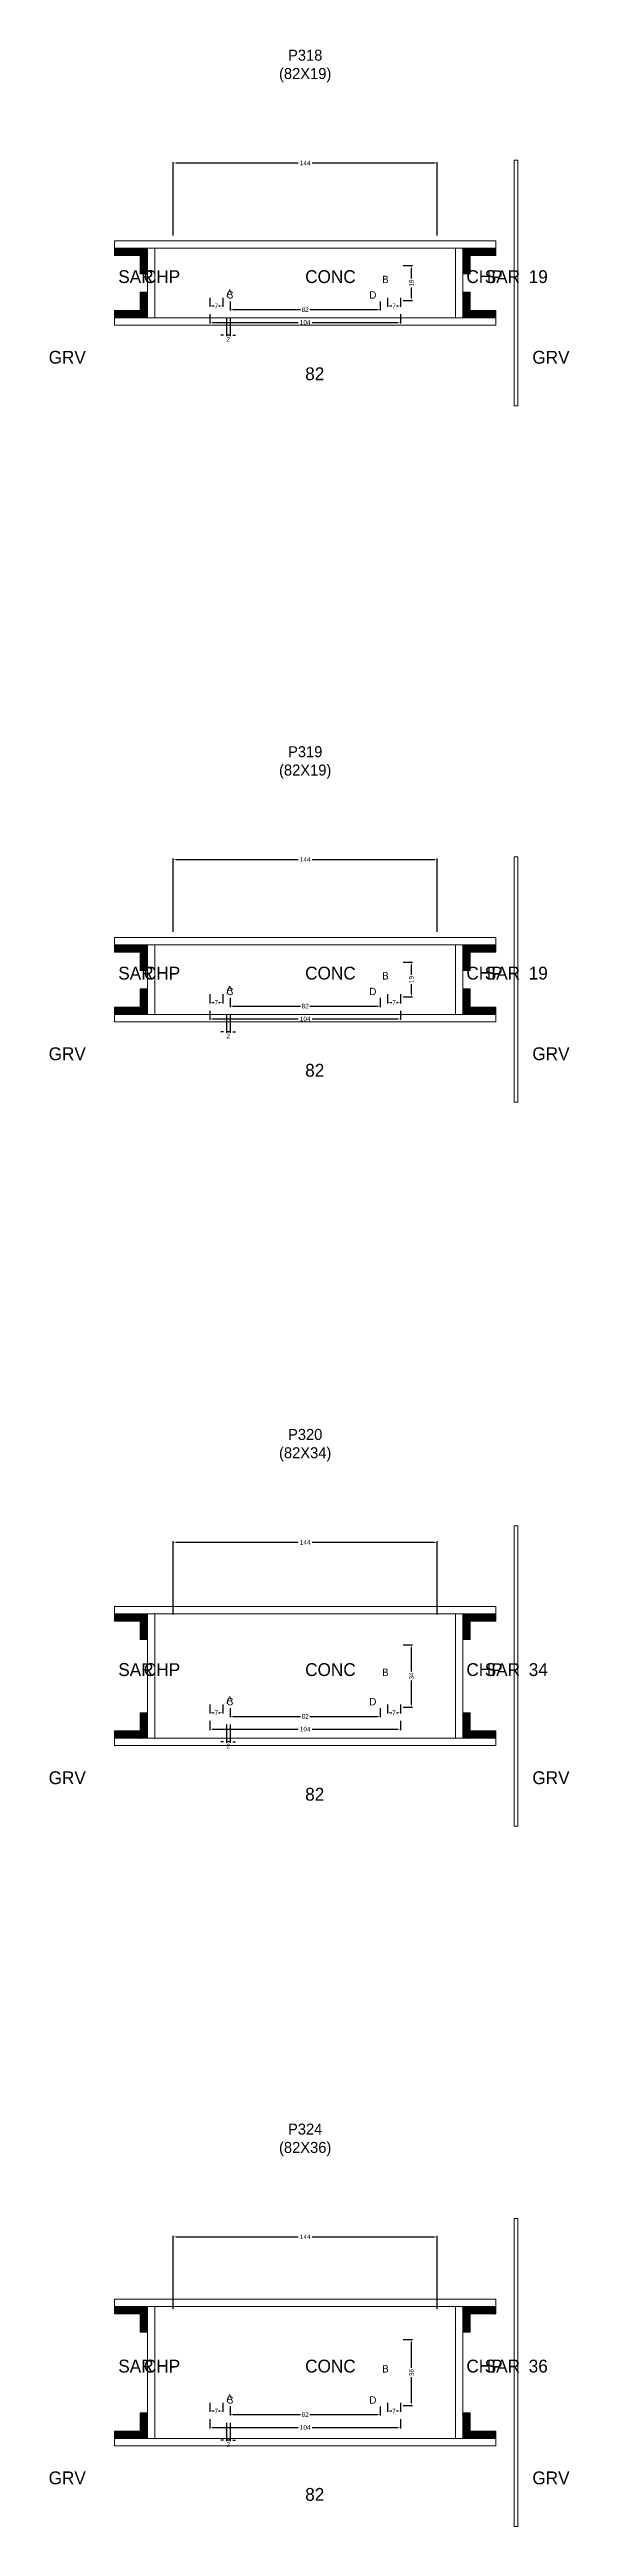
# Model space of a CAD drawing. Header units: centimetres. Extents: x -12000 to 4089, y -6086 to 2114.
# Drawn here: x -140 to 144, y -2604 to -1253 of the extents above; entities that cross this region are included whole.
import ezdxf

# ---------------------------------------------------------------- set-up
doc = ezdxf.new("R2010")
doc.units = ezdxf.units.CM
for name, color, linetype in [('COTA', 241, 'Continuous'), ('Hachura', 251, 'Continuous'), ('NOMENCLATURA', 7, 'Continuous'), ('SARRAFO', 251, 'Continuous'), ('Texto Seção', 7, 'Continuous')]:
    doc.layers.add(name, color=color, linetype=linetype)
doc.dimstyles.new('cotax2', dxfattribs={"dimtxt": 2.5, "dimasz": 1.5, "dimexe": 0.5, "dimexo": 0.5, "dimgap": 0.5, "dimtad": 1, "dimcen": 2.5, "dimazin": 3, "dimtfac": 1, "dimtmove": 0, "dimatfit": 3})

msp = doc.modelspace()

# ---------------------------------------------------------------- texts
at = {"layer": 'NOMENCLATURA'}
for s, p in [('B', (42, -1380)), ('A', (-43, -1387.5)), ('C', (-43, -1388.5)), ('D', (35, -1388.5)), ('B', (42, -1760)), ('A', (-43, -1767.5)), ('C', (-43, -1768.5)), ('D', (35, -1768.5)), ('B', (42, -2140)), ('A', (-43, -2155)), ('C', (-43, -2156)), ('D', (35, -2156)), ('B', (42, -2520)), ('A', (-43, -2536)), ('C', (-43, -2537)), ('D', (35, -2537))]:
    msp.add_text(s, height=4, dxfattribs=at).set_placement(p)
at = {"layer": 'NOMENCLATURA', "char_height": 6, "attachment_point": 8}
for s, insert in [('P318\\P(82X19)', (0, -1270.5)), ('P319\\P(82X19)', (0, -1650.5)), ('P320\\P(82X34)', (0, -2023)), ('P324\\P(82X36)', (0, -2402))]:
    msp.add_mtext(s, dxfattribs=dict(at, insert=insert))
at = {"layer": 'Texto Seção'}
for s, p in [('SAR', (-102, -1380)), ('CHP', (-88, -1380)), ('CONC', (0, -1380)), ('CHP', (88, -1380)), ('SAR', (98, -1380)), ('19', (122, -1380)), ('GRV', (-140, -1424)), ('GRV', (124, -1424)), ('82', (0, -1433)), ('SAR', (-102, -1760)), ('CHP', (-88, -1760)), ('CONC', (0, -1760)), ('CHP', (88, -1760)), ('SAR', (98, -1760)), ('19', (122, -1760)), ('GRV', (-140, -1804)), ('GRV', (124, -1804)), ('82', (0, -1813)), ('SAR', (-102, -2140)), ('CHP', (-88, -2140)), ('CONC', (0, -2140)), ('CHP', (88, -2140)), ('SAR', (98, -2140)), ('34', (122, -2140)), ('GRV', (-140, -2199)), ('82', (0, -2208)), ('GRV', (124, -2199)), ('SAR', (-102, -2520)), ('CHP', (-88, -2520)), ('CONC', (0, -2520)), ('CHP', (88, -2520)), ('SAR', (98, -2520)), ('36', (122, -2520)), ('GRV', (-140, -2581)), ('GRV', (124, -2581)), ('82', (0, -2590))]:
    msp.add_text(s, height=7, dxfattribs=at).set_placement(p)

# ---------------------------------------------------------------- blocks, each defined once
blk = doc.blocks.new('_CLOSEDFILLED')
at = {"color": 0, "linetype": 'BYBLOCK'}
blk.add_solid([(-1, 0.16), (0, 0), (-1, -0.16)], dxfattribs=at)
blk = doc.blocks.new('*D196')
for p, q in [((-52, -2545.5), (-52, -2550.5)), ((-50.5, -2550), (-3.75, -2550)), ((3.75, -2550), (50.5, -2550)), ((52, -2545.5), (52, -2550.5))]:
    blk.add_line(p, q)
at = {"layer": 'Defpoints'}
for p in [(-52, -2545), (-52, -2550), (52, -2545)]:
    blk.add_point(p, dxfattribs=at)
at = {"layer": 'COTA', "xscale": 1.5, "yscale": 1.5, "rotation": 180}
blk.add_blockref('_CLOSEDFILLED', (-52, -2550), dxfattribs=at)
at = {"layer": 'COTA', "xscale": 1.5, "yscale": 1.5}
blk.add_blockref('_CLOSEDFILLED', (52, -2550), dxfattribs=at)
at = {"layer": 'COTA', "insert": (0, -2550), "char_height": 2.5, "attachment_point": 5}
blk.add_mtext('104', dxfattribs=at)
blk = doc.blocks.new('*D197')
for p, q in [((-41, -2538.5), (-41, -2543.5)), ((41, -2538.5), (41, -2543.5)), ((-39.5, -2543), (-2.5, -2543)), ((2.5, -2543), (39.5, -2543))]:
    blk.add_line(p, q)
at = {"layer": 'Defpoints'}
for p in [(-41, -2538), (41, -2538), (-41, -2543)]:
    blk.add_point(p, dxfattribs=at)
at = {"layer": 'COTA', "xscale": 1.5, "yscale": 1.5, "rotation": 180}
blk.add_blockref('_CLOSEDFILLED', (-41, -2543), dxfattribs=at)
at = {"layer": 'COTA', "xscale": 1.5, "yscale": 1.5}
blk.add_blockref('_CLOSEDFILLED', (41, -2543), dxfattribs=at)
at = {"layer": 'COTA', "insert": (0, -2543), "char_height": 2.5, "attachment_point": 5}
blk.add_mtext('82', dxfattribs=at)
blk = doc.blocks.new('*D198')
for p, q in [((53.5, -2502), (58.5, -2502)), ((58, -2517.5), (58, -2503.5)), ((58, -2536.5), (58, -2522.5)), ((53.5, -2538), (58.5, -2538))]:
    blk.add_line(p, q)
at = {"layer": 'Defpoints'}
for p in [(53, -2502), (53, -2538), (58, -2538)]:
    blk.add_point(p, dxfattribs=at)
at = {"layer": 'COTA', "xscale": 1.5, "yscale": 1.5}
for p, rotation in [((58, -2502), 90), ((58, -2538), 270)]:
    blk.add_blockref('_CLOSEDFILLED', p, dxfattribs=dict(at, rotation=rotation))
at = {"layer": 'COTA', "insert": (58, -2520), "char_height": 2.5, "attachment_point": 5, "rotation": 90}
blk.add_mtext('36', dxfattribs=at)
blk = doc.blocks.new('*D199')
for p, q in [((-52, -2536.5), (-52, -2541.5)), ((-45, -2536.5), (-45, -2541.5)), ((-50.5, -2541), (-49.75, -2541)), ((-47.25, -2541), (-46.5, -2541))]:
    blk.add_line(p, q)
at = {"layer": 'Defpoints'}
for p in [(-52, -2536), (-45, -2536), (-52, -2541)]:
    blk.add_point(p, dxfattribs=at)
at = {"layer": 'COTA', "xscale": 1.5, "yscale": 1.5, "rotation": 180}
blk.add_blockref('_CLOSEDFILLED', (-52, -2541), dxfattribs=at)
at = {"layer": 'COTA', "xscale": 1.5, "yscale": 1.5}
blk.add_blockref('_CLOSEDFILLED', (-45, -2541), dxfattribs=at)
at = {"layer": 'COTA', "insert": (-48.5, -2541), "char_height": 2.5, "attachment_point": 5}
blk.add_mtext('7', dxfattribs=at)
blk = doc.blocks.new('*D200')
for p, q in [((45, -2536.5), (45, -2541.5)), ((52, -2536.5), (52, -2541.5)), ((46.5, -2541), (47.25, -2541)), ((49.75, -2541), (50.5, -2541))]:
    blk.add_line(p, q)
at = {"layer": 'Defpoints'}
for p in [(45, -2536), (52, -2536), (45, -2541)]:
    blk.add_point(p, dxfattribs=at)
at = {"layer": 'COTA', "xscale": 1.5, "yscale": 1.5, "rotation": 180}
blk.add_blockref('_CLOSEDFILLED', (45, -2541), dxfattribs=at)
at = {"layer": 'COTA', "xscale": 1.5, "yscale": 1.5}
blk.add_blockref('_CLOSEDFILLED', (52, -2541), dxfattribs=at)
at = {"layer": 'COTA', "insert": (48.5, -2541), "char_height": 2.5, "attachment_point": 5}
blk.add_mtext('7', dxfattribs=at)
blk = doc.blocks.new('*D201')
for p, q in [((-72, -2485.5), (-72, -2445.5)), ((-70.5, -2446), (-3.75, -2446)), ((3.75, -2446), (70.5, -2446)), ((72, -2485.5), (72, -2445.5))]:
    blk.add_line(p, q)
at = {"layer": 'Defpoints'}
for p in [(-72, -2446), (-72, -2486), (72, -2486)]:
    blk.add_point(p, dxfattribs=at)
at = {"layer": 'COTA', "xscale": 1.5, "yscale": 1.5, "rotation": 180}
blk.add_blockref('_CLOSEDFILLED', (-72, -2446), dxfattribs=at)
at = {"layer": 'COTA', "xscale": 1.5, "yscale": 1.5}
blk.add_blockref('_CLOSEDFILLED', (72, -2446), dxfattribs=at)
at = {"layer": 'COTA', "insert": (0, -2446), "char_height": 2.5, "attachment_point": 5}
blk.add_mtext('144', dxfattribs=at)
blk = doc.blocks.new('*D170')
for p, q in [((-52, -2164.5), (-52, -2169.5)), ((-50.5, -2169), (-3.75, -2169)), ((3.75, -2169), (50.5, -2169)), ((52, -2164.5), (52, -2169.5))]:
    blk.add_line(p, q)
at = {"layer": 'Defpoints'}
for p in [(-52, -2164), (-52, -2169), (52, -2164)]:
    blk.add_point(p, dxfattribs=at)
at = {"layer": 'COTA', "xscale": 1.5, "yscale": 1.5, "rotation": 180}
blk.add_blockref('_CLOSEDFILLED', (-52, -2169), dxfattribs=at)
at = {"layer": 'COTA', "xscale": 1.5, "yscale": 1.5}
blk.add_blockref('_CLOSEDFILLED', (52, -2169), dxfattribs=at)
at = {"layer": 'COTA', "insert": (0, -2169), "char_height": 2.5, "attachment_point": 5}
blk.add_mtext('104', dxfattribs=at)
blk = doc.blocks.new('*D171')
for p, q in [((-41, -2157.5), (-41, -2162.5)), ((-39.5, -2162), (-2.5, -2162)), ((2.5, -2162), (39.5, -2162)), ((41, -2157.5), (41, -2162.5))]:
    blk.add_line(p, q)
at = {"layer": 'Defpoints'}
for p in [(-41, -2157), (-41, -2162), (41, -2157)]:
    blk.add_point(p, dxfattribs=at)
at = {"layer": 'COTA', "xscale": 1.5, "yscale": 1.5, "rotation": 180}
blk.add_blockref('_CLOSEDFILLED', (-41, -2162), dxfattribs=at)
at = {"layer": 'COTA', "xscale": 1.5, "yscale": 1.5}
blk.add_blockref('_CLOSEDFILLED', (41, -2162), dxfattribs=at)
at = {"layer": 'COTA', "insert": (0, -2162), "char_height": 2.5, "attachment_point": 5}
blk.add_mtext('82', dxfattribs=at)
blk = doc.blocks.new('*D172')
for p, q in [((53.5, -2123), (58.5, -2123)), ((58, -2137.5), (58, -2124.5)), ((58, -2155.5), (58, -2142.5)), ((53.5, -2157), (58.5, -2157))]:
    blk.add_line(p, q)
at = {"layer": 'Defpoints'}
for p in [(53, -2123), (53, -2157), (58, -2157)]:
    blk.add_point(p, dxfattribs=at)
at = {"layer": 'COTA', "xscale": 1.5, "yscale": 1.5}
for p, rotation in [((58, -2123), 90), ((58, -2157), 270)]:
    blk.add_blockref('_CLOSEDFILLED', p, dxfattribs=dict(at, rotation=rotation))
at = {"layer": 'COTA', "insert": (58, -2140), "char_height": 2.5, "attachment_point": 5, "rotation": 90}
blk.add_mtext('34', dxfattribs=at)
blk = doc.blocks.new('*D173')
for p, q in [((-52, -2155.5), (-52, -2160.5)), ((-50.5, -2160), (-49.75, -2160)), ((-47.25, -2160), (-46.5, -2160)), ((-45, -2155.5), (-45, -2160.5))]:
    blk.add_line(p, q)
at = {"layer": 'Defpoints'}
for p in [(-52, -2155), (-52, -2160), (-45, -2155)]:
    blk.add_point(p, dxfattribs=at)
at = {"layer": 'COTA', "xscale": 1.5, "yscale": 1.5, "rotation": 180}
blk.add_blockref('_CLOSEDFILLED', (-52, -2160), dxfattribs=at)
at = {"layer": 'COTA', "xscale": 1.5, "yscale": 1.5}
blk.add_blockref('_CLOSEDFILLED', (-45, -2160), dxfattribs=at)
at = {"layer": 'COTA', "insert": (-48.5, -2160), "char_height": 2.5, "attachment_point": 5}
blk.add_mtext('7', dxfattribs=at)
blk = doc.blocks.new('*D174')
for p, q in [((45, -2155.5), (45, -2160.5)), ((46.5, -2160), (47.25, -2160)), ((49.75, -2160), (50.5, -2160)), ((52, -2155.5), (52, -2160.5))]:
    blk.add_line(p, q)
at = {"layer": 'Defpoints'}
for p in [(45, -2155), (45, -2160), (52, -2155)]:
    blk.add_point(p, dxfattribs=at)
at = {"layer": 'COTA', "xscale": 1.5, "yscale": 1.5, "rotation": 180}
blk.add_blockref('_CLOSEDFILLED', (45, -2160), dxfattribs=at)
at = {"layer": 'COTA', "xscale": 1.5, "yscale": 1.5}
blk.add_blockref('_CLOSEDFILLED', (52, -2160), dxfattribs=at)
at = {"layer": 'COTA', "insert": (48.5, -2160), "char_height": 2.5, "attachment_point": 5}
blk.add_mtext('7', dxfattribs=at)
blk = doc.blocks.new('*D175')
for p, q in [((-72, -2106.5), (-72, -2066.5)), ((-70.5, -2067), (-3.75, -2067)), ((3.75, -2067), (70.5, -2067)), ((72, -2106.5), (72, -2066.5))]:
    blk.add_line(p, q)
at = {"layer": 'Defpoints'}
for p in [(-72, -2067), (-72, -2107), (72, -2107)]:
    blk.add_point(p, dxfattribs=at)
at = {"layer": 'COTA', "xscale": 1.5, "yscale": 1.5, "rotation": 180}
blk.add_blockref('_CLOSEDFILLED', (-72, -2067), dxfattribs=at)
at = {"layer": 'COTA', "xscale": 1.5, "yscale": 1.5}
blk.add_blockref('_CLOSEDFILLED', (72, -2067), dxfattribs=at)
at = {"layer": 'COTA', "insert": (0, -2067), "char_height": 2.5, "attachment_point": 5}
blk.add_mtext('144', dxfattribs=at)
blk = doc.blocks.new('*D144')
for p, q in [((-52, -1777), (-52, -1782)), ((-50.5, -1781.5), (-3.75, -1781.5)), ((3.75, -1781.5), (50.5, -1781.5)), ((52, -1777), (52, -1782))]:
    blk.add_line(p, q)
at = {"layer": 'Defpoints'}
for p in [(-52, -1776.5), (-52, -1781.5), (52, -1776.5)]:
    blk.add_point(p, dxfattribs=at)
at = {"layer": 'COTA', "xscale": 1.5, "yscale": 1.5, "rotation": 180}
blk.add_blockref('_CLOSEDFILLED', (-52, -1781.5), dxfattribs=at)
at = {"layer": 'COTA', "xscale": 1.5, "yscale": 1.5}
blk.add_blockref('_CLOSEDFILLED', (52, -1781.5), dxfattribs=at)
at = {"layer": 'COTA', "insert": (0, -1781.5), "char_height": 2.5, "attachment_point": 5}
blk.add_mtext('104', dxfattribs=at)
blk = doc.blocks.new('*D145')
for p, q in [((-41, -1770), (-41, -1775)), ((41, -1770), (41, -1775)), ((-39.5, -1774.5), (-2.5, -1774.5)), ((2.5, -1774.5), (39.5, -1774.5))]:
    blk.add_line(p, q)
at = {"layer": 'Defpoints'}
for p in [(-41, -1769.5), (41, -1769.5), (-41, -1774.5)]:
    blk.add_point(p, dxfattribs=at)
at = {"layer": 'COTA', "xscale": 1.5, "yscale": 1.5, "rotation": 180}
blk.add_blockref('_CLOSEDFILLED', (-41, -1774.5), dxfattribs=at)
at = {"layer": 'COTA', "xscale": 1.5, "yscale": 1.5}
blk.add_blockref('_CLOSEDFILLED', (41, -1774.5), dxfattribs=at)
at = {"layer": 'COTA', "insert": (0, -1774.5), "char_height": 2.5, "attachment_point": 5}
blk.add_mtext('82', dxfattribs=at)
blk = doc.blocks.new('*D146')
for p, q in [((53.5, -1750.5), (58.5, -1750.5)), ((58, -1757.5), (58, -1752)), ((53.5, -1769.5), (58.5, -1769.5)), ((58, -1768), (58, -1762.5))]:
    blk.add_line(p, q)
at = {"layer": 'Defpoints'}
for p in [(53, -1750.5), (53, -1769.5), (58, -1769.5)]:
    blk.add_point(p, dxfattribs=at)
at = {"layer": 'COTA', "xscale": 1.5, "yscale": 1.5}
for p, rotation in [((58, -1750.5), 90), ((58, -1769.5), 270)]:
    blk.add_blockref('_CLOSEDFILLED', p, dxfattribs=dict(at, rotation=rotation))
at = {"layer": 'COTA', "insert": (58, -1760), "char_height": 2.5, "attachment_point": 5, "rotation": 90}
blk.add_mtext('19', dxfattribs=at)
blk = doc.blocks.new('*D147')
for p, q in [((-52, -1768), (-52, -1773)), ((-45, -1768), (-45, -1773)), ((-50.5, -1772.5), (-49.75, -1772.5)), ((-47.25, -1772.5), (-46.5, -1772.5))]:
    blk.add_line(p, q)
at = {"layer": 'Defpoints'}
for p in [(-52, -1767.5), (-45, -1767.5), (-52, -1772.5)]:
    blk.add_point(p, dxfattribs=at)
at = {"layer": 'COTA', "xscale": 1.5, "yscale": 1.5, "rotation": 180}
blk.add_blockref('_CLOSEDFILLED', (-52, -1772.5), dxfattribs=at)
at = {"layer": 'COTA', "xscale": 1.5, "yscale": 1.5}
blk.add_blockref('_CLOSEDFILLED', (-45, -1772.5), dxfattribs=at)
at = {"layer": 'COTA', "insert": (-48.5, -1772.5), "char_height": 2.5, "attachment_point": 5}
blk.add_mtext('7', dxfattribs=at)
blk = doc.blocks.new('*D148')
for p, q in [((45, -1768), (45, -1773)), ((52, -1768), (52, -1773)), ((46.5, -1772.5), (47.25, -1772.5)), ((49.75, -1772.5), (50.5, -1772.5))]:
    blk.add_line(p, q)
at = {"layer": 'Defpoints'}
for p in [(45, -1767.5), (52, -1767.5), (45, -1772.5)]:
    blk.add_point(p, dxfattribs=at)
at = {"layer": 'COTA', "xscale": 1.5, "yscale": 1.5, "rotation": 180}
blk.add_blockref('_CLOSEDFILLED', (45, -1772.5), dxfattribs=at)
at = {"layer": 'COTA', "xscale": 1.5, "yscale": 1.5}
blk.add_blockref('_CLOSEDFILLED', (52, -1772.5), dxfattribs=at)
at = {"layer": 'COTA', "insert": (48.5, -1772.5), "char_height": 2.5, "attachment_point": 5}
blk.add_mtext('7', dxfattribs=at)
blk = doc.blocks.new('*D149')
for p, q in [((-72, -1734), (-72, -1694)), ((-70.5, -1694.5), (-3.75, -1694.5)), ((3.75, -1694.5), (70.5, -1694.5)), ((72, -1734), (72, -1694))]:
    blk.add_line(p, q)
at = {"layer": 'Defpoints'}
for p in [(-72, -1694.5), (-72, -1734.5), (72, -1734.5)]:
    blk.add_point(p, dxfattribs=at)
at = {"layer": 'COTA', "xscale": 1.5, "yscale": 1.5, "rotation": 180}
blk.add_blockref('_CLOSEDFILLED', (-72, -1694.5), dxfattribs=at)
at = {"layer": 'COTA', "xscale": 1.5, "yscale": 1.5}
blk.add_blockref('_CLOSEDFILLED', (72, -1694.5), dxfattribs=at)
at = {"layer": 'COTA', "insert": (0, -1694.5), "char_height": 2.5, "attachment_point": 5}
blk.add_mtext('144', dxfattribs=at)
blk = doc.blocks.new('*D118')
for p, q in [((-52, -1397), (-52, -1402)), ((-50.5, -1401.5), (-3.75, -1401.5)), ((3.75, -1401.5), (50.5, -1401.5)), ((52, -1397), (52, -1402))]:
    blk.add_line(p, q)
at = {"layer": 'Defpoints'}
for p in [(-52, -1396.5), (-52, -1401.5), (52, -1396.5)]:
    blk.add_point(p, dxfattribs=at)
at = {"layer": 'COTA', "xscale": 1.5, "yscale": 1.5, "rotation": 180}
blk.add_blockref('_CLOSEDFILLED', (-52, -1401.5), dxfattribs=at)
at = {"layer": 'COTA', "xscale": 1.5, "yscale": 1.5}
blk.add_blockref('_CLOSEDFILLED', (52, -1401.5), dxfattribs=at)
at = {"layer": 'COTA', "insert": (0, -1401.5), "char_height": 2.5, "attachment_point": 5}
blk.add_mtext('104', dxfattribs=at)
blk = doc.blocks.new('*D119')
for p, q in [((-41, -1390), (-41, -1395)), ((41, -1390), (41, -1395)), ((-39.5, -1394.5), (-2.5, -1394.5)), ((2.5, -1394.5), (39.5, -1394.5))]:
    blk.add_line(p, q)
at = {"layer": 'Defpoints'}
for p in [(-41, -1389.5), (41, -1389.5), (-41, -1394.5)]:
    blk.add_point(p, dxfattribs=at)
at = {"layer": 'COTA', "xscale": 1.5, "yscale": 1.5, "rotation": 180}
blk.add_blockref('_CLOSEDFILLED', (-41, -1394.5), dxfattribs=at)
at = {"layer": 'COTA', "xscale": 1.5, "yscale": 1.5}
blk.add_blockref('_CLOSEDFILLED', (41, -1394.5), dxfattribs=at)
at = {"layer": 'COTA', "insert": (0, -1394.5), "char_height": 2.5, "attachment_point": 5}
blk.add_mtext('82', dxfattribs=at)
blk = doc.blocks.new('*D120')
for p, q in [((53.5, -1370.5), (58.5, -1370.5)), ((58, -1377.5), (58, -1372)), ((53.5, -1389.5), (58.5, -1389.5)), ((58, -1388), (58, -1382.5))]:
    blk.add_line(p, q)
at = {"layer": 'Defpoints'}
for p in [(53, -1370.5), (53, -1389.5), (58, -1389.5)]:
    blk.add_point(p, dxfattribs=at)
at = {"layer": 'COTA', "xscale": 1.5, "yscale": 1.5}
for p, rotation in [((58, -1370.5), 90), ((58, -1389.5), 270)]:
    blk.add_blockref('_CLOSEDFILLED', p, dxfattribs=dict(at, rotation=rotation))
at = {"layer": 'COTA', "insert": (58, -1380), "char_height": 2.5, "attachment_point": 5, "rotation": 90}
blk.add_mtext('19', dxfattribs=at)
blk = doc.blocks.new('*D121')
for p, q in [((-52, -1388), (-52, -1393)), ((-45, -1388), (-45, -1393)), ((-50.5, -1392.5), (-49.75, -1392.5)), ((-47.25, -1392.5), (-46.5, -1392.5))]:
    blk.add_line(p, q)
at = {"layer": 'Defpoints'}
for p in [(-52, -1387.5), (-45, -1387.5), (-52, -1392.5)]:
    blk.add_point(p, dxfattribs=at)
at = {"layer": 'COTA', "xscale": 1.5, "yscale": 1.5, "rotation": 180}
blk.add_blockref('_CLOSEDFILLED', (-52, -1392.5), dxfattribs=at)
at = {"layer": 'COTA', "xscale": 1.5, "yscale": 1.5}
blk.add_blockref('_CLOSEDFILLED', (-45, -1392.5), dxfattribs=at)
at = {"layer": 'COTA', "insert": (-48.5, -1392.5), "char_height": 2.5, "attachment_point": 5}
blk.add_mtext('7', dxfattribs=at)
blk = doc.blocks.new('*D122')
for p, q in [((45, -1388), (45, -1393)), ((52, -1388), (52, -1393)), ((46.5, -1392.5), (47.25, -1392.5)), ((49.75, -1392.5), (50.5, -1392.5))]:
    blk.add_line(p, q)
at = {"layer": 'Defpoints'}
for p in [(45, -1387.5), (52, -1387.5), (45, -1392.5)]:
    blk.add_point(p, dxfattribs=at)
at = {"layer": 'COTA', "xscale": 1.5, "yscale": 1.5, "rotation": 180}
blk.add_blockref('_CLOSEDFILLED', (45, -1392.5), dxfattribs=at)
at = {"layer": 'COTA', "xscale": 1.5, "yscale": 1.5}
blk.add_blockref('_CLOSEDFILLED', (52, -1392.5), dxfattribs=at)
at = {"layer": 'COTA', "insert": (48.5, -1392.5), "char_height": 2.5, "attachment_point": 5}
blk.add_mtext('7', dxfattribs=at)
blk = doc.blocks.new('*D123')
for p, q in [((-72, -1354), (-72, -1314)), ((-70.5, -1314.5), (-3.75, -1314.5)), ((3.75, -1314.5), (70.5, -1314.5)), ((72, -1354), (72, -1314))]:
    blk.add_line(p, q)
at = {"layer": 'Defpoints'}
for p in [(-72, -1314.5), (-72, -1354.5), (72, -1354.5)]:
    blk.add_point(p, dxfattribs=at)
at = {"layer": 'COTA', "xscale": 1.5, "yscale": 1.5, "rotation": 180}
blk.add_blockref('_CLOSEDFILLED', (-72, -1314.5), dxfattribs=at)
at = {"layer": 'COTA', "xscale": 1.5, "yscale": 1.5}
blk.add_blockref('_CLOSEDFILLED', (72, -1314.5), dxfattribs=at)
at = {"layer": 'COTA', "insert": (0, -1314.5), "char_height": 2.5, "attachment_point": 5}
blk.add_mtext('144', dxfattribs=at)

# ---------------------------------------------------------------- dimensions: what is measured, and where the dimension line sits
at = {"layer": 'COTA'}
for base, p1, p2, picture, middle in [((-72, -1314.5), (-72, -1354.5), (72, -1354.5), '*D123', (0, -1314.5)), ((-52, -1392.5), (-52, -1387.5), (-45, -1387.5), '*D121', (-48.5, -1392.5)), ((-41, -1394.5), (-41, -1389.5), (41, -1389.5), '*D119', (0, -1394.5)), ((45, -1392.5), (45, -1387.5), (52, -1387.5), '*D122', (48.5, -1392.5)), ((-52, -1401.5), (-52, -1396.5), (52, -1396.5), '*D118', (0, -1401.5)), ((-72, -1694.5), (-72, -1734.5), (72, -1734.5), '*D149', (0, -1694.5)), ((-52, -1772.5), (-52, -1767.5), (-45, -1767.5), '*D147', (-48.5, -1772.5)), ((-41, -1774.5), (-41, -1769.5), (41, -1769.5), '*D145', (0, -1774.5)), ((45, -1772.5), (45, -1767.5), (52, -1767.5), '*D148', (48.5, -1772.5)), ((-52, -1781.5), (-52, -1776.5), (52, -1776.5), '*D144', (0, -1781.5)), ((-72, -2067), (-72, -2107), (72, -2107), '*D175', (0, -2067)), ((-52, -2160), (-52, -2155), (-45, -2155), '*D173', (-48.5, -2160)), ((-41, -2162), (-41, -2157), (41, -2157), '*D171', (0, -2162)), ((45, -2160), (45, -2155), (52, -2155), '*D174', (48.5, -2160)), ((-52, -2169), (-52, -2164), (52, -2164), '*D170', (0, -2169)), ((-72, -2446), (-72, -2486), (72, -2486), '*D201', (0, -2446)), ((-52, -2541), (-52, -2536), (-45, -2536), '*D199', (-48.5, -2541)), ((-41, -2543), (-41, -2538), (41, -2538), '*D197', (0, -2543)), ((45, -2541), (45, -2536), (52, -2536), '*D200', (48.5, -2541)), ((-52, -2550), (-52, -2545), (52, -2545), '*D196', (0, -2550))]:
    dim = msp.add_linear_dim(base=base, p1=p1, p2=p2, dimstyle='cotax2', dxfattribs=at)
    dim.commit()
    dim.dimension.update_dxf_attribs({"geometry": picture, "text_midpoint": middle})
for base, p1, p2, picture, middle in [((58, -1389.5), (53, -1389.5), (53, -1370.5), '*D120', (58, -1380)), ((58, -1769.5), (53, -1769.5), (53, -1750.5), '*D146', (58, -1760)), ((58, -2157), (53, -2157), (53, -2123), '*D172', (58, -2140)), ((58, -2538), (53, -2538), (53, -2502), '*D198', (58, -2520))]:
    dim = msp.add_linear_dim(base=base, p1=p1, p2=p2, angle=90, dimstyle='cotax2', dxfattribs=at)
    dim.commit()
    dim.dimension.update_dxf_attribs({"geometry": picture, "text_midpoint": middle})
for base, p1, p2 in [((-41, -1408.5), (-41, -1398.5), (-43, -1398.5)), ((-41, -1788.5), (-41, -1778.5), (-43, -1778.5)), ((-41, -2176), (-41, -2166), (-43, -2166)), ((-41, -2557), (-41, -2547), (-43, -2547))]:
    msp.add_linear_dim(base=base, p1=p1, p2=p2, dimstyle='cotax2', dxfattribs=at).render()

# ---------------------------------------------------------------- hatches: boundary and pattern name
at = {"layer": 'SARRAFO'}
h = msp.add_hatch(dxfattribs=at)
h.set_pattern_fill('SOLID', scale=2)
h.paths.add_polyline_path([(-104, -1365), (-90, -1365), (-90, -1361), (-104, -1361)])
h = msp.add_hatch(dxfattribs=at)
h.set_pattern_fill('SOLID', scale=2)
h.paths.add_polyline_path([(-90, -1375), (-86, -1375), (-86, -1361), (-90, -1361)])
h = msp.add_hatch(dxfattribs=at)
h.set_pattern_fill('SOLID', scale=2)
h.paths.add_polyline_path([(86, -1375), (90, -1375), (90, -1361), (86, -1361)])
h = msp.add_hatch(dxfattribs=at)
h.set_pattern_fill('SOLID', scale=2)
h.paths.add_polyline_path([(90, -1365), (104, -1365), (104, -1361), (90, -1361)])
h = msp.add_hatch(dxfattribs=at)
h.set_pattern_fill('SOLID', scale=2)
h.paths.add_polyline_path([(-90, -1399), (-86, -1399), (-86, -1385), (-90, -1385)])
h = msp.add_hatch(dxfattribs=at)
h.set_pattern_fill('SOLID', scale=2)
h.paths.add_polyline_path([(86, -1399), (90, -1399), (90, -1385), (86, -1385)])
h = msp.add_hatch(dxfattribs=at)
h.set_pattern_fill('SOLID', scale=2)
h.paths.add_polyline_path([(-104, -1399), (-90, -1399), (-90, -1395), (-104, -1395)])
h = msp.add_hatch(dxfattribs=at)
h.set_pattern_fill('SOLID', scale=2)
h.paths.add_polyline_path([(90, -1399), (104, -1399), (104, -1395), (90, -1395)])
h = msp.add_hatch(dxfattribs=at)
h.set_pattern_fill('SOLID', scale=2)
h.paths.add_polyline_path([(-104, -1745), (-90, -1745), (-90, -1741), (-104, -1741)])
h = msp.add_hatch(dxfattribs=at)
h.set_pattern_fill('SOLID', scale=2)
h.paths.add_polyline_path([(-90, -1755), (-86, -1755), (-86, -1741), (-90, -1741)])
h = msp.add_hatch(dxfattribs=at)
h.set_pattern_fill('SOLID', scale=2)
h.paths.add_polyline_path([(86, -1755), (90, -1755), (90, -1741), (86, -1741)])
h = msp.add_hatch(dxfattribs=at)
h.set_pattern_fill('SOLID', scale=2)
h.paths.add_polyline_path([(90, -1745), (104, -1745), (104, -1741), (90, -1741)])
h = msp.add_hatch(dxfattribs=at)
h.set_pattern_fill('SOLID', scale=2)
h.paths.add_polyline_path([(-90, -1779), (-86, -1779), (-86, -1765), (-90, -1765)])
h = msp.add_hatch(dxfattribs=at)
h.set_pattern_fill('SOLID', scale=2)
h.paths.add_polyline_path([(86, -1779), (90, -1779), (90, -1765), (86, -1765)])
h = msp.add_hatch(dxfattribs=at)
h.set_pattern_fill('SOLID', scale=2)
h.paths.add_polyline_path([(-104, -1779), (-90, -1779), (-90, -1775), (-104, -1775)])
h = msp.add_hatch(dxfattribs=at)
h.set_pattern_fill('SOLID', scale=2)
h.paths.add_polyline_path([(90, -1779), (104, -1779), (104, -1775), (90, -1775)])
h = msp.add_hatch(dxfattribs=at)
h.set_pattern_fill('SOLID', scale=2)
h.paths.add_polyline_path([(-104, -2110), (-90, -2110), (-90, -2106), (-104, -2106)])
h = msp.add_hatch(dxfattribs=at)
h.set_pattern_fill('SOLID', scale=2)
h.paths.add_polyline_path([(-90, -2120), (-86, -2120), (-86, -2106), (-90, -2106)])
h = msp.add_hatch(dxfattribs=at)
h.set_pattern_fill('SOLID', scale=2)
h.paths.add_polyline_path([(86, -2120), (90, -2120), (90, -2106), (86, -2106)])
h = msp.add_hatch(dxfattribs=at)
h.set_pattern_fill('SOLID', scale=2)
h.paths.add_polyline_path([(90, -2110), (104, -2110), (104, -2106), (90, -2106)])
h = msp.add_hatch(dxfattribs=at)
h.set_pattern_fill('SOLID', scale=2)
h.paths.add_polyline_path([(-90, -2174), (-86, -2174), (-86, -2160), (-90, -2160)])
h = msp.add_hatch(dxfattribs=at)
h.set_pattern_fill('SOLID', scale=2)
h.paths.add_polyline_path([(86, -2174), (90, -2174), (90, -2160), (86, -2160)])
h = msp.add_hatch(dxfattribs=at)
h.set_pattern_fill('SOLID', scale=2)
h.paths.add_polyline_path([(-104, -2174), (-90, -2174), (-90, -2170), (-104, -2170)])
h = msp.add_hatch(dxfattribs=at)
h.set_pattern_fill('SOLID', scale=2)
h.paths.add_polyline_path([(90, -2174), (104, -2174), (104, -2170), (90, -2170)])
h = msp.add_hatch(dxfattribs=at)
h.set_pattern_fill('SOLID', scale=2)
h.paths.add_polyline_path([(-104, -2488), (-90, -2488), (-90, -2484), (-104, -2484)])
h = msp.add_hatch(dxfattribs=at)
h.set_pattern_fill('SOLID', scale=2)
h.paths.add_polyline_path([(-90, -2498), (-86, -2498), (-86, -2484), (-90, -2484)])
h = msp.add_hatch(dxfattribs=at)
h.set_pattern_fill('SOLID', scale=2)
h.paths.add_polyline_path([(86, -2498), (90, -2498), (90, -2484), (86, -2484)])
h = msp.add_hatch(dxfattribs=at)
h.set_pattern_fill('SOLID', scale=2)
h.paths.add_polyline_path([(90, -2488), (104, -2488), (104, -2484), (90, -2484)])
h = msp.add_hatch(dxfattribs=at)
h.set_pattern_fill('SOLID', scale=2)
h.paths.add_polyline_path([(-104, -2556), (-90, -2556), (-90, -2552), (-104, -2552)])
h = msp.add_hatch(dxfattribs=at)
h.set_pattern_fill('SOLID', scale=2)
h.paths.add_polyline_path([(-90, -2556), (-86, -2556), (-86, -2542), (-90, -2542)])
h = msp.add_hatch(dxfattribs=at)
h.set_pattern_fill('SOLID', scale=2)
h.paths.add_polyline_path([(86, -2556), (90, -2556), (90, -2542), (86, -2542)])
h = msp.add_hatch(dxfattribs=at)
h.set_pattern_fill('SOLID', scale=2)
h.paths.add_polyline_path([(90, -2556), (104, -2556), (104, -2552), (90, -2552)])

# ---------------------------------------------------------------- linework, layer by layer
at = {"layer": 'Hachura', "lineweight": 13}
for points in [[(114, -1447), (116, -1447), (116, -1313), (114, -1313)], [(114, -1827), (116, -1827), (116, -1693), (114, -1693)], [(114, -2222), (116, -2222), (116, -2058), (114, -2058)], [(114, -2604), (116, -2604), (116, -2436), (114, -2436)]]:
    msp.add_lwpolyline(points, close=True, dxfattribs=at)
at = {"layer": 'Hachura', "lineweight": 18}
for points in [[(-104, -1361), (104, -1361), (104, -1357), (-104, -1357)], [(-86, -1399), (-82, -1399), (-82, -1361), (-86, -1361)], [(82, -1399), (86, -1399), (86, -1361), (82, -1361)], [(-104, -1403), (104, -1403), (104, -1399), (-104, -1399)], [(-104, -1741), (104, -1741), (104, -1737), (-104, -1737)], [(-86, -1779), (-82, -1779), (-82, -1741), (-86, -1741)], [(82, -1779), (86, -1779), (86, -1741), (82, -1741)], [(-104, -1783), (104, -1783), (104, -1779), (-104, -1779)], [(-104, -2106), (104, -2106), (104, -2102), (-104, -2102)], [(-86, -2174), (-82, -2174), (-82, -2106), (-86, -2106)], [(82, -2174), (86, -2174), (86, -2106), (82, -2106)], [(-104, -2178), (104, -2178), (104, -2174), (-104, -2174)], [(-104, -2484), (104, -2484), (104, -2480), (-104, -2480)], [(-86, -2556), (-82, -2556), (-82, -2484), (-86, -2484)], [(82, -2556), (86, -2556), (86, -2484), (82, -2484)], [(-104, -2560), (104, -2560), (104, -2556), (-104, -2556)]]:
    msp.add_lwpolyline(points, close=True, dxfattribs=at)
at = {"layer": 'SARRAFO', "lineweight": 13}
for points in [[(-104, -1365), (-90, -1365), (-90, -1361), (-104, -1361)], [(-90, -1375), (-86, -1375), (-86, -1361), (-90, -1361)], [(86, -1375), (90, -1375), (90, -1361), (86, -1361)], [(90, -1365), (104, -1365), (104, -1361), (90, -1361)], [(-90, -1399), (-86, -1399), (-86, -1385), (-90, -1385)], [(86, -1399), (90, -1399), (90, -1385), (86, -1385)], [(-104, -1399), (-90, -1399), (-90, -1395), (-104, -1395)], [(90, -1399), (104, -1399), (104, -1395), (90, -1395)], [(-104, -1745), (-90, -1745), (-90, -1741), (-104, -1741)], [(-90, -1755), (-86, -1755), (-86, -1741), (-90, -1741)], [(86, -1755), (90, -1755), (90, -1741), (86, -1741)], [(90, -1745), (104, -1745), (104, -1741), (90, -1741)], [(-90, -1779), (-86, -1779), (-86, -1765), (-90, -1765)], [(86, -1779), (90, -1779), (90, -1765), (86, -1765)], [(-104, -1779), (-90, -1779), (-90, -1775), (-104, -1775)], [(90, -1779), (104, -1779), (104, -1775), (90, -1775)], [(-104, -2110), (-90, -2110), (-90, -2106), (-104, -2106)], [(-90, -2120), (-86, -2120), (-86, -2106), (-90, -2106)], [(86, -2120), (90, -2120), (90, -2106), (86, -2106)], [(90, -2110), (104, -2110), (104, -2106), (90, -2106)], [(-90, -2174), (-86, -2174), (-86, -2160), (-90, -2160)], [(86, -2174), (90, -2174), (90, -2160), (86, -2160)], [(-104, -2174), (-90, -2174), (-90, -2170), (-104, -2170)], [(90, -2174), (104, -2174), (104, -2170), (90, -2170)], [(-104, -2488), (-90, -2488), (-90, -2484), (-104, -2484)], [(-90, -2498), (-86, -2498), (-86, -2484), (-90, -2484)], [(86, -2498), (90, -2498), (90, -2484), (86, -2484)], [(90, -2488), (104, -2488), (104, -2484), (90, -2484)], [(-104, -2556), (-90, -2556), (-90, -2552), (-104, -2552)], [(-90, -2556), (-86, -2556), (-86, -2542), (-90, -2542)], [(86, -2556), (90, -2556), (90, -2542), (86, -2542)], [(90, -2556), (104, -2556), (104, -2552), (90, -2552)]]:
    msp.add_lwpolyline(points, close=True, dxfattribs=at)

msp.set_redraw_order([(e.dxf.handle, doc.entitydb.next_handle()) for e in msp.query("TEXT MTEXT ATTDEF DIMENSION ARC_DIMENSION")])  # texts and dimensions are drawn at this point

doc.saveas('drawing.dxf')
